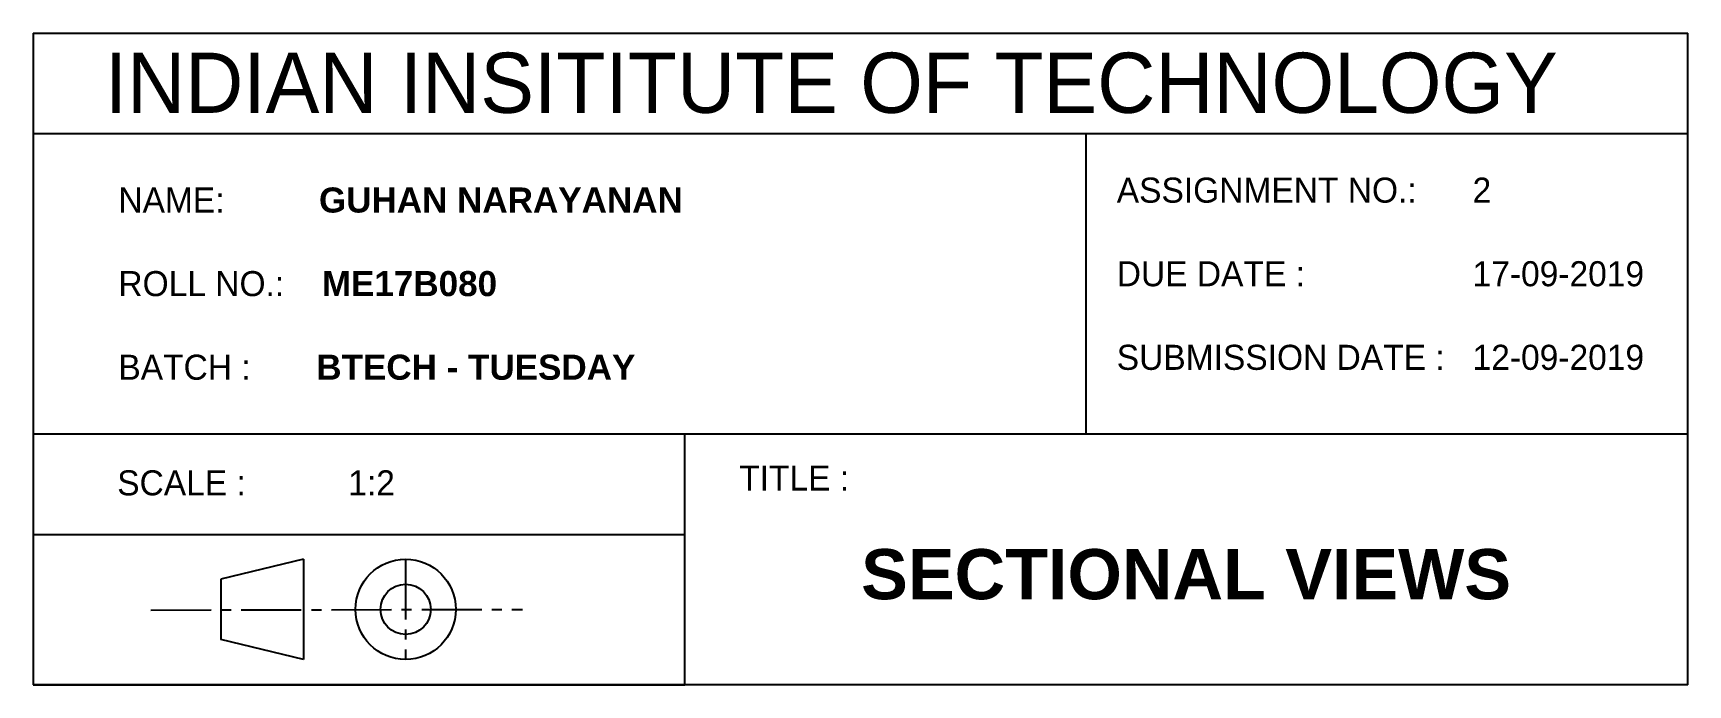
# Model space of a CAD drawing. Header units: millimetres. Extents: x -2626 to 3046, y -440 to 1628.
# Drawn here: x 2881.5 to 3046.5, y 1034.2 to 1099.2 of the extents above; entities that cross this region are included whole.
import ezdxf

# ---------------------------------------------------------------- set-up
doc = ezdxf.new("R2010")
doc.units = ezdxf.units.MM
doc.linetypes.add('CENTER2', pattern=[1.125, 0.75, -0.125, 0.125, -0.125])

msp = doc.modelspace()

# ---------------------------------------------------------------- texts
at = {"color": 4, "ltscale": 15, "insert": (2888.608, 1097.202), "char_height": 6, "attachment_point": 1}
msp.add_mtext_dynamic_manual_height_columns('INDIAN INSITITUTE OF TECHNOLOGY', width=160.39558, gutter_width=1, heights=[0], dxfattribs=at)
at = {"color": 4, "ltscale": 8, "char_height": 2.5}
for s, width, insert, attachment_point in [('ASSIGNMENT NO.:      2\\P\\PDUE DATE :                  17-09-2019\\P\\PSUBMISSION DATE :   12-09-2019', 56.94921, (2989.515, 1075.142), 4), ('   NAME:       {\\fArial|b1|i0|c0|p34;   GUHAN NARAYANAN\\P}\\P   ROLL NO.:   {\\fArial|b1|i0|c0|p34; ME17B080\\P}\\P   BATCH :      {\\fArial|b1|i0|c0|p34; BTECH - TUESDAY}', 105, (2887.181, 1074.157), 4), ('TITLE : \\P           \\P           {\\fArial|b1|i0|c0|p34;\\H2x; SECTIONAL VIEWS}', 100, (2951.87, 1056.034), 1), ('SCALE :           1:2', 65, (2889.852, 1054.29), 4)]:
    msp.add_mtext_dynamic_manual_height_columns(s, width=width, gutter_width=1, heights=[0], dxfattribs=dict(at, insert=insert, attachment_point=attachment_point))

# ---------------------------------------------------------------- linework, layer by layer
at = {"color": 6, "ltscale": 8}
for p, q in [((2881.464, 1099.157), (3046.464, 1099.157)), ((2881.464, 1089.157), (3046.464, 1089.157)), ((2986.464, 1059.157), (2986.464, 1089.157)), ((3046.464, 1059.157), (2881.464, 1059.157)), ((2946.464, 1034.157), (2946.464, 1059.157)), ((3046.464, 1059.157), (2986.464, 1059.157)), ((2881.464, 1049.157), (2946.464, 1049.157)), ((3046.464, 1034.157), (2881.464, 1034.157)), ((2881.464, 1034.157), (2946.464, 1034.157))]:
    msp.add_line(p, q, dxfattribs=at)
at = {"color": 6}
for p, q in [((2881.464, 1099.157), (2881.464, 1034.157)), ((3046.464, 1034.157), (3046.464, 1099.157)), ((2908.424, 1046.691), (2900.179, 1044.691)), ((2908.424, 1046.691), (2908.424, 1036.691)), ((2900.179, 1044.692), (2900.179, 1038.692)), ((2908.424, 1036.691), (2900.179, 1038.692))]:
    msp.add_line(p, q, dxfattribs=at)
at = {"color": 6, "linetype": 'CENTER2', "ltscale": 8}
for p, q in [((2918.609, 1046.691), (2918.609, 1036.691)), ((2893.209, 1041.617), (2930.247, 1041.691))]:
    msp.add_line(p, q, dxfattribs=at)
at = {"color": 6, "ltscale": 8}
for radius in [5, 2.5]:
    msp.add_circle((2918.609, 1041.691), radius, dxfattribs=at)

msp.set_redraw_order([(e.dxf.handle, doc.entitydb.next_handle()) for e in msp.query("TEXT MTEXT ATTDEF DIMENSION ARC_DIMENSION")])  # texts and dimensions are drawn at this point

doc.saveas('drawing.dxf')
